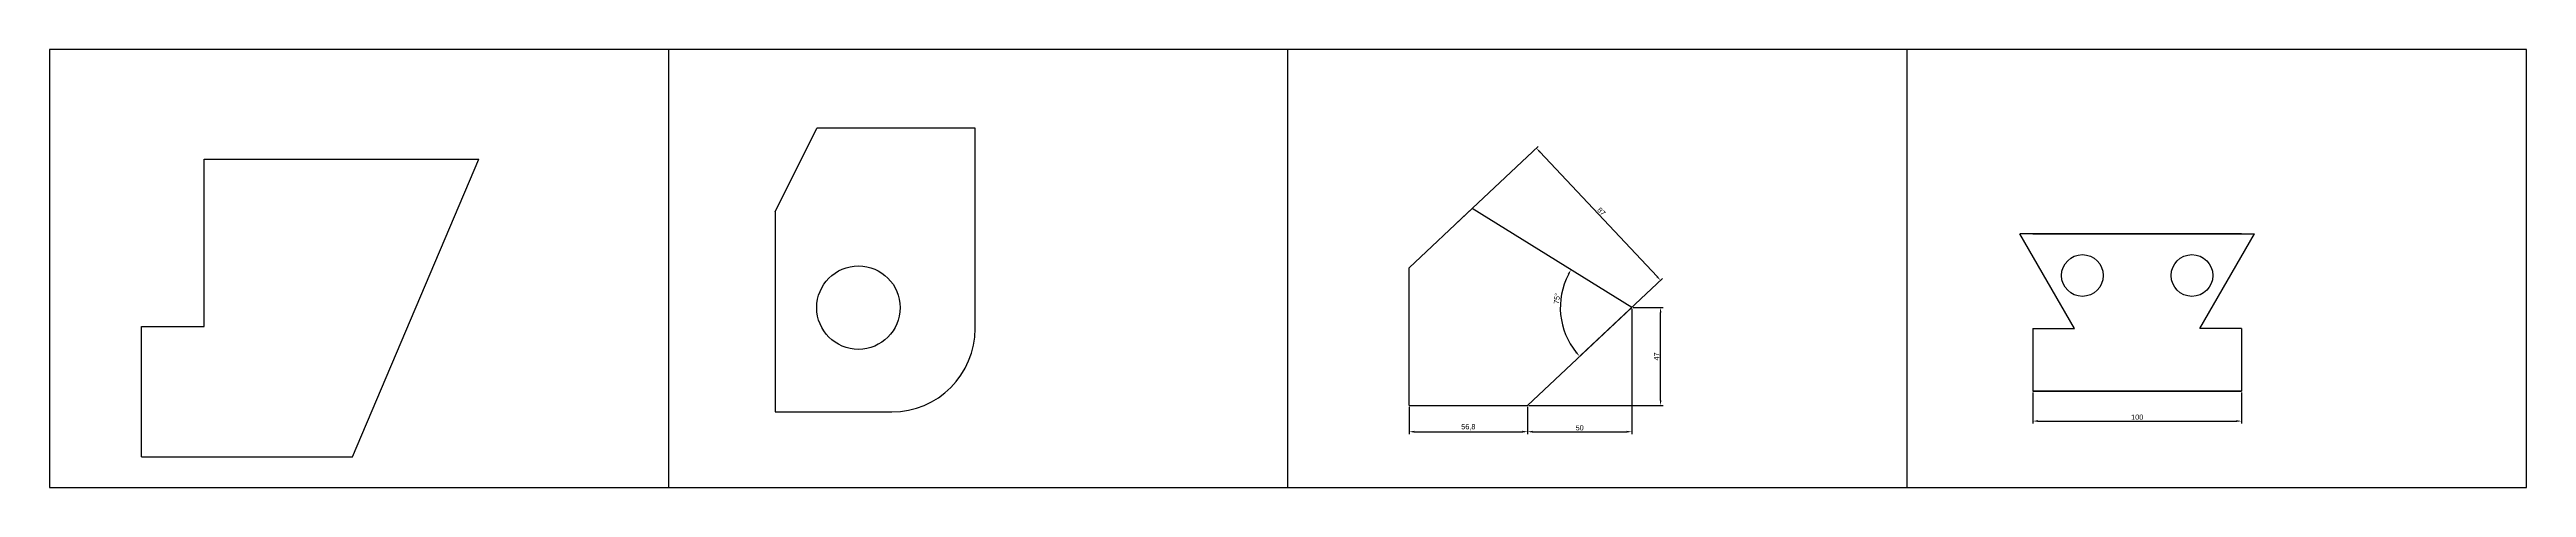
# Model space of a CAD drawing. Header units: millimetres. Extents: x 0 to 1188, y 0 to 210.
import ezdxf

# ---------------------------------------------------------------- set-up
doc = ezdxf.new("R2010")
doc.units = ezdxf.units.MM
doc.styles.get("Standard").update_dxf_attribs({"font": 'arial.ttf'})
doc.dimstyles.new('ISO-25', dxfattribs={"dimtxt": 2.5, "dimasz": 2.5, "dimexe": 1.25, "dimexo": 0.625, "dimtad": 1, "dimtxsty": 'Standard', "dimcen": 2.5, "dimadec": 0, "dimazin": 0, "dimtfac": 1, "dimtmove": 0, "dimatfit": 3, "dimfxl": 1, "dimarcsym": 0})

# ---------------------------------------------------------------- blocks, each defined once
blk = doc.blocks.new('*D7')
at = {"color": 0, "lineweight": -2, "transparency": 16777216}
for p, q in [((652.1, 38.7), (652.1, 25.5)), ((708.9, 38.7), (708.9, 25.5)), ((654.6, 26.7), (706.4, 26.7))]:
    blk.add_line(p, q, dxfattribs=at)
at = {"color": 0, "transparency": 16777216}
for points in [[(654.6, 27.2), (654.6, 26.3), (652.1, 26.7)], [(706.4, 27.2), (706.4, 26.3), (708.9, 26.7)]]:
    blk.add_solid(points, dxfattribs=at)
at = {"layer": 'Defpoints', "color": 0, "transparency": 16777216}
for p in [(652.1, 39.3), (708.9, 39.3), (708.9, 26.7)]:
    blk.add_point(p, dxfattribs=at)
at = {"color": 0, "transparency": 16777216, "insert": (680.5, 28.9), "char_height": 2.5, "attachment_point": 5}
blk.add_mtext('56,8', dxfattribs=at)
blk = doc.blocks.new('*D13')
at = {"color": 0, "lineweight": -2, "transparency": 16777216}
for p, q in [((758.9, 85.7), (758.9, 25.5)), ((708.9, 38.7), (708.9, 25.5)), ((711.4, 26.7), (756.4, 26.7))]:
    blk.add_line(p, q, dxfattribs=at)
at = {"color": 0, "transparency": 16777216}
for points in [[(711.4, 27.2), (711.4, 26.3), (708.9, 26.7)], [(756.4, 27.2), (756.4, 26.3), (758.9, 26.7)]]:
    blk.add_solid(points, dxfattribs=at)
at = {"layer": 'Defpoints', "color": 0, "transparency": 16777216}
for p in [(758.9, 86.3), (708.9, 39.3), (758.9, 26.7)]:
    blk.add_point(p, dxfattribs=at)
at = {"color": 0, "transparency": 16777216, "insert": (733.9, 28.6), "char_height": 2.5, "attachment_point": 5}
blk.add_mtext('50', dxfattribs=at)
blk = doc.blocks.new('*D14')
at = {"color": 0, "lineweight": -2, "transparency": 16777216}
blk.add_arc((758.9, 86.3), 34.3, 152.411, 219.0461, dxfattribs=at)
at = {"color": 0, "transparency": 16777216}
for points in [[(728.1, 102.4), (728.9, 102), (729.7, 104.4)], [(732.6, 65), (731.9, 64.5), (733.9, 62.9)]]:
    blk.add_solid(points, dxfattribs=at)
at = {"layer": 'Defpoints', "color": 0, "transparency": 16777216}
for p in [(682.3, 133.7), (758.9, 86.3), (758.9, 86.3), (726.3, 75.6), (708.9, 39.3)]:
    blk.add_point(p, dxfattribs=at)
at = {"color": 0, "transparency": 16777216, "insert": (723, 90.6), "char_height": 2.5, "attachment_point": 5, "rotation": 83.2285}
blk.add_mtext('75°', dxfattribs=at)
blk = doc.blocks.new('*D15')
at = {"color": 0, "lineweight": -2, "transparency": 16777216}
for p, q in [((674.7, 126.6), (714, 163.5)), ((771, 101.1), (714.8, 160.9)), ((734.3, 63.2), (773.6, 100.2))]:
    blk.add_line(p, q, dxfattribs=at)
at = {"color": 0, "transparency": 16777216}
for points in [[(715.1, 161.2), (714.5, 160.6), (713.1, 162.7)], [(771.3, 101.4), (770.7, 100.8), (772.7, 99.3)]]:
    blk.add_solid(points, dxfattribs=at)
at = {"layer": 'Defpoints', "color": 0, "transparency": 16777216}
for p in [(713.1, 162.7), (674.3, 126.2), (733.9, 62.8)]:
    blk.add_point(p, dxfattribs=at)
at = {"color": 0, "transparency": 16777216, "insert": (744.3, 132.3), "char_height": 2.5, "attachment_point": 5, "rotation": 313.2285}
blk.add_mtext('87', dxfattribs=at)
blk = doc.blocks.new('*D16')
at = {"color": 0, "lineweight": -2, "transparency": 16777216}
for p, q in [((759.5, 86.3), (773.9, 86.3)), ((772.7, 41.8), (772.7, 83.8)), ((709.5, 39.3), (773.9, 39.3))]:
    blk.add_line(p, q, dxfattribs=at)
at = {"color": 0, "transparency": 16777216}
for points in [[(772.3, 83.8), (773.1, 83.8), (772.7, 86.3)], [(772.3, 41.8), (773.1, 41.8), (772.7, 39.3)]]:
    blk.add_solid(points, dxfattribs=at)
at = {"layer": 'Defpoints', "color": 0, "transparency": 16777216}
for p in [(758.9, 86.3), (772.7, 86.3), (708.9, 39.3)]:
    blk.add_point(p, dxfattribs=at)
at = {"color": 0, "transparency": 16777216, "insert": (770.8, 62.8), "char_height": 2.5, "attachment_point": 5, "rotation": 90}
blk.add_mtext('47', dxfattribs=at)
blk = doc.blocks.new('*D27')
at = {"color": 0, "lineweight": -2, "transparency": 16777216}
for p, q in [((951.3, 45.5), (951.3, 30.6)), ((1051.3, 45.5), (1051.3, 30.6)), ((953.8, 31.8), (1048.8, 31.8))]:
    blk.add_line(p, q, dxfattribs=at)
at = {"color": 0, "transparency": 16777216}
for points in [[(953.8, 32.3), (953.8, 31.4), (951.3, 31.8)], [(1048.8, 32.3), (1048.8, 31.4), (1051.3, 31.8)]]:
    blk.add_solid(points, dxfattribs=at)
at = {"layer": 'Defpoints', "color": 0, "transparency": 16777216}
for p in [(951.3, 46.2), (1051.3, 46.2), (1051.3, 31.8)]:
    blk.add_point(p, dxfattribs=at)
at = {"color": 0, "transparency": 16777216, "insert": (1001.3, 33.7), "char_height": 2.5, "attachment_point": 5}
blk.add_mtext('100', dxfattribs=at)

msp = doc.modelspace()

# ---------------------------------------------------------------- linework, layer by layer
for p, q in [((0, 210), (0, 0)), ((347.976, 132.225), (367.976, 172.225)), ((443.976, 172.225), (367.976, 172.225)), ((443.976, 76.225), (443.976, 172.225)), ((74.153, 77.223), (74.153, 157.509)), ((74.153, 157.509), (205.842, 157.509)), ((145.233, 14.723), (205.842, 157.509)), ((347.976, 132.225), (347.976, 36.225)), ((652.057, 105.325), (682.284, 133.738)), ((758.857, 86.314), (682.284, 133.738)), ((971.298, 76.151), (945.028, 121.651)), ((1051.298, 121.651), (945.028, 121.651)), ((1051.298, 121.651), (945.028, 121.651)), ((951.298, 121.651), (1057.567, 121.651)), ((951.298, 121.651), (1057.567, 121.651)), ((1031.298, 76.151), (1057.567, 121.651)), ((1031.298, 76.151), (1057.567, 121.651)), ((652.057, 39.314), (652.057, 105.325)), ((708.857, 39.314), (758.857, 86.314)), ((758.857, 86.314), (758.857, 86.314)), ((44.153, 14.723), (44.153, 77.223)), ((44.153, 77.223), (74.153, 77.223)), ((951.298, 76.151), (951.298, 46.151)), ((951.298, 76.151), (971.298, 76.151)), ((951.298, 76.151), (951.298, 46.151)), ((951.298, 76.151), (971.298, 76.151)), ((1051.298, 76.151), (1031.298, 76.151)), ((1051.298, 76.151), (1031.298, 76.151)), ((1051.298, 76.151), (1031.298, 76.151)), ((1051.298, 76.151), (1031.298, 76.151)), ((1051.298, 76.151), (1051.298, 46.151)), ((1051.298, 76.151), (1051.298, 46.151)), ((347.976, 36.225), (403.976, 36.225)), ((652.057, 39.314), (708.857, 39.314)), ((708.857, 39.314), (708.857, 39.314)), ((951.298, 46.151), (1051.298, 46.151)), ((1051.298, 46.151), (951.298, 46.151)), ((1051.298, 46.151), (951.298, 46.151)), ((951.298, 46.151), (1051.298, 46.151)), ((44.153, 14.723), (145.233, 14.723))]:
    msp.add_line(p, q)
for points in [[(0, 0), (297, 0), (297, 210), (0, 210)], [(297, 0), (594, 0), (594, 210), (297, 210)], [(594, 0), (891, 0), (891, 210), (594, 210)], [(891, 0), (1188, 0), (1188, 210), (891, 210)]]:
    msp.add_lwpolyline(points)
for centre, radius in [((975.028, 101.651), 10), ((1027.567, 101.651), 10), ((387.976, 86.225), 20)]:
    msp.add_circle(centre, radius)
msp.add_arc((403.976, 76.225), 40, 270, 0)

# ---------------------------------------------------------------- dimensions: what is measured, and where the dimension line sits
for p1, p2, distance, picture, middle in [((733.857, 62.814), (674.27, 126.205), -53.266, '*D15', (744.26, 132.294)), ((652.057, 39.314), (708.857, 39.314), -12.569, '*D7', (680.457, 28.873))]:
    dim = msp.add_aligned_dim(p1=p1, p2=p2, distance=distance, dimstyle='ISO-25')
    dim.commit()
    dim.dimension.update_dxf_attribs({"geometry": picture, "text_midpoint": middle})
dim = msp.add_angular_dim_2l(base=(726.321, 75.599), line1=((758.857, 86.314), (682.284, 133.738)), line2=((708.857, 39.314), (758.857, 86.314)), dimstyle='ISO-25')
dim.commit()
dim.dimension.update_dxf_attribs({"geometry": '*D14', "text_midpoint": (724.841, 90.353), "dimtype": 162})
for base, p1, p2, picture, middle in [((758.857, 26.745), (708.857, 39.314), (758.857, 86.314), '*D13', (733.857, 28.647)), ((1051.298, 31.844), (951.298, 46.151), (1051.298, 46.151), '*D27', (1001.298, 33.746))]:
    dim = msp.add_linear_dim(base=base, p1=p1, p2=p2, dimstyle='ISO-25')
    dim.commit()
    dim.dimension.update_dxf_attribs({"geometry": picture, "text_midpoint": middle})
dim = msp.add_linear_dim(base=(772.668, 86.314), p1=(708.857, 39.314), p2=(758.857, 86.314), angle=90, dimstyle='ISO-25')
dim.commit()
dim.dimension.update_dxf_attribs({"geometry": '*D16', "text_midpoint": (770.793, 62.814)})

doc.saveas('drawing.dxf')
